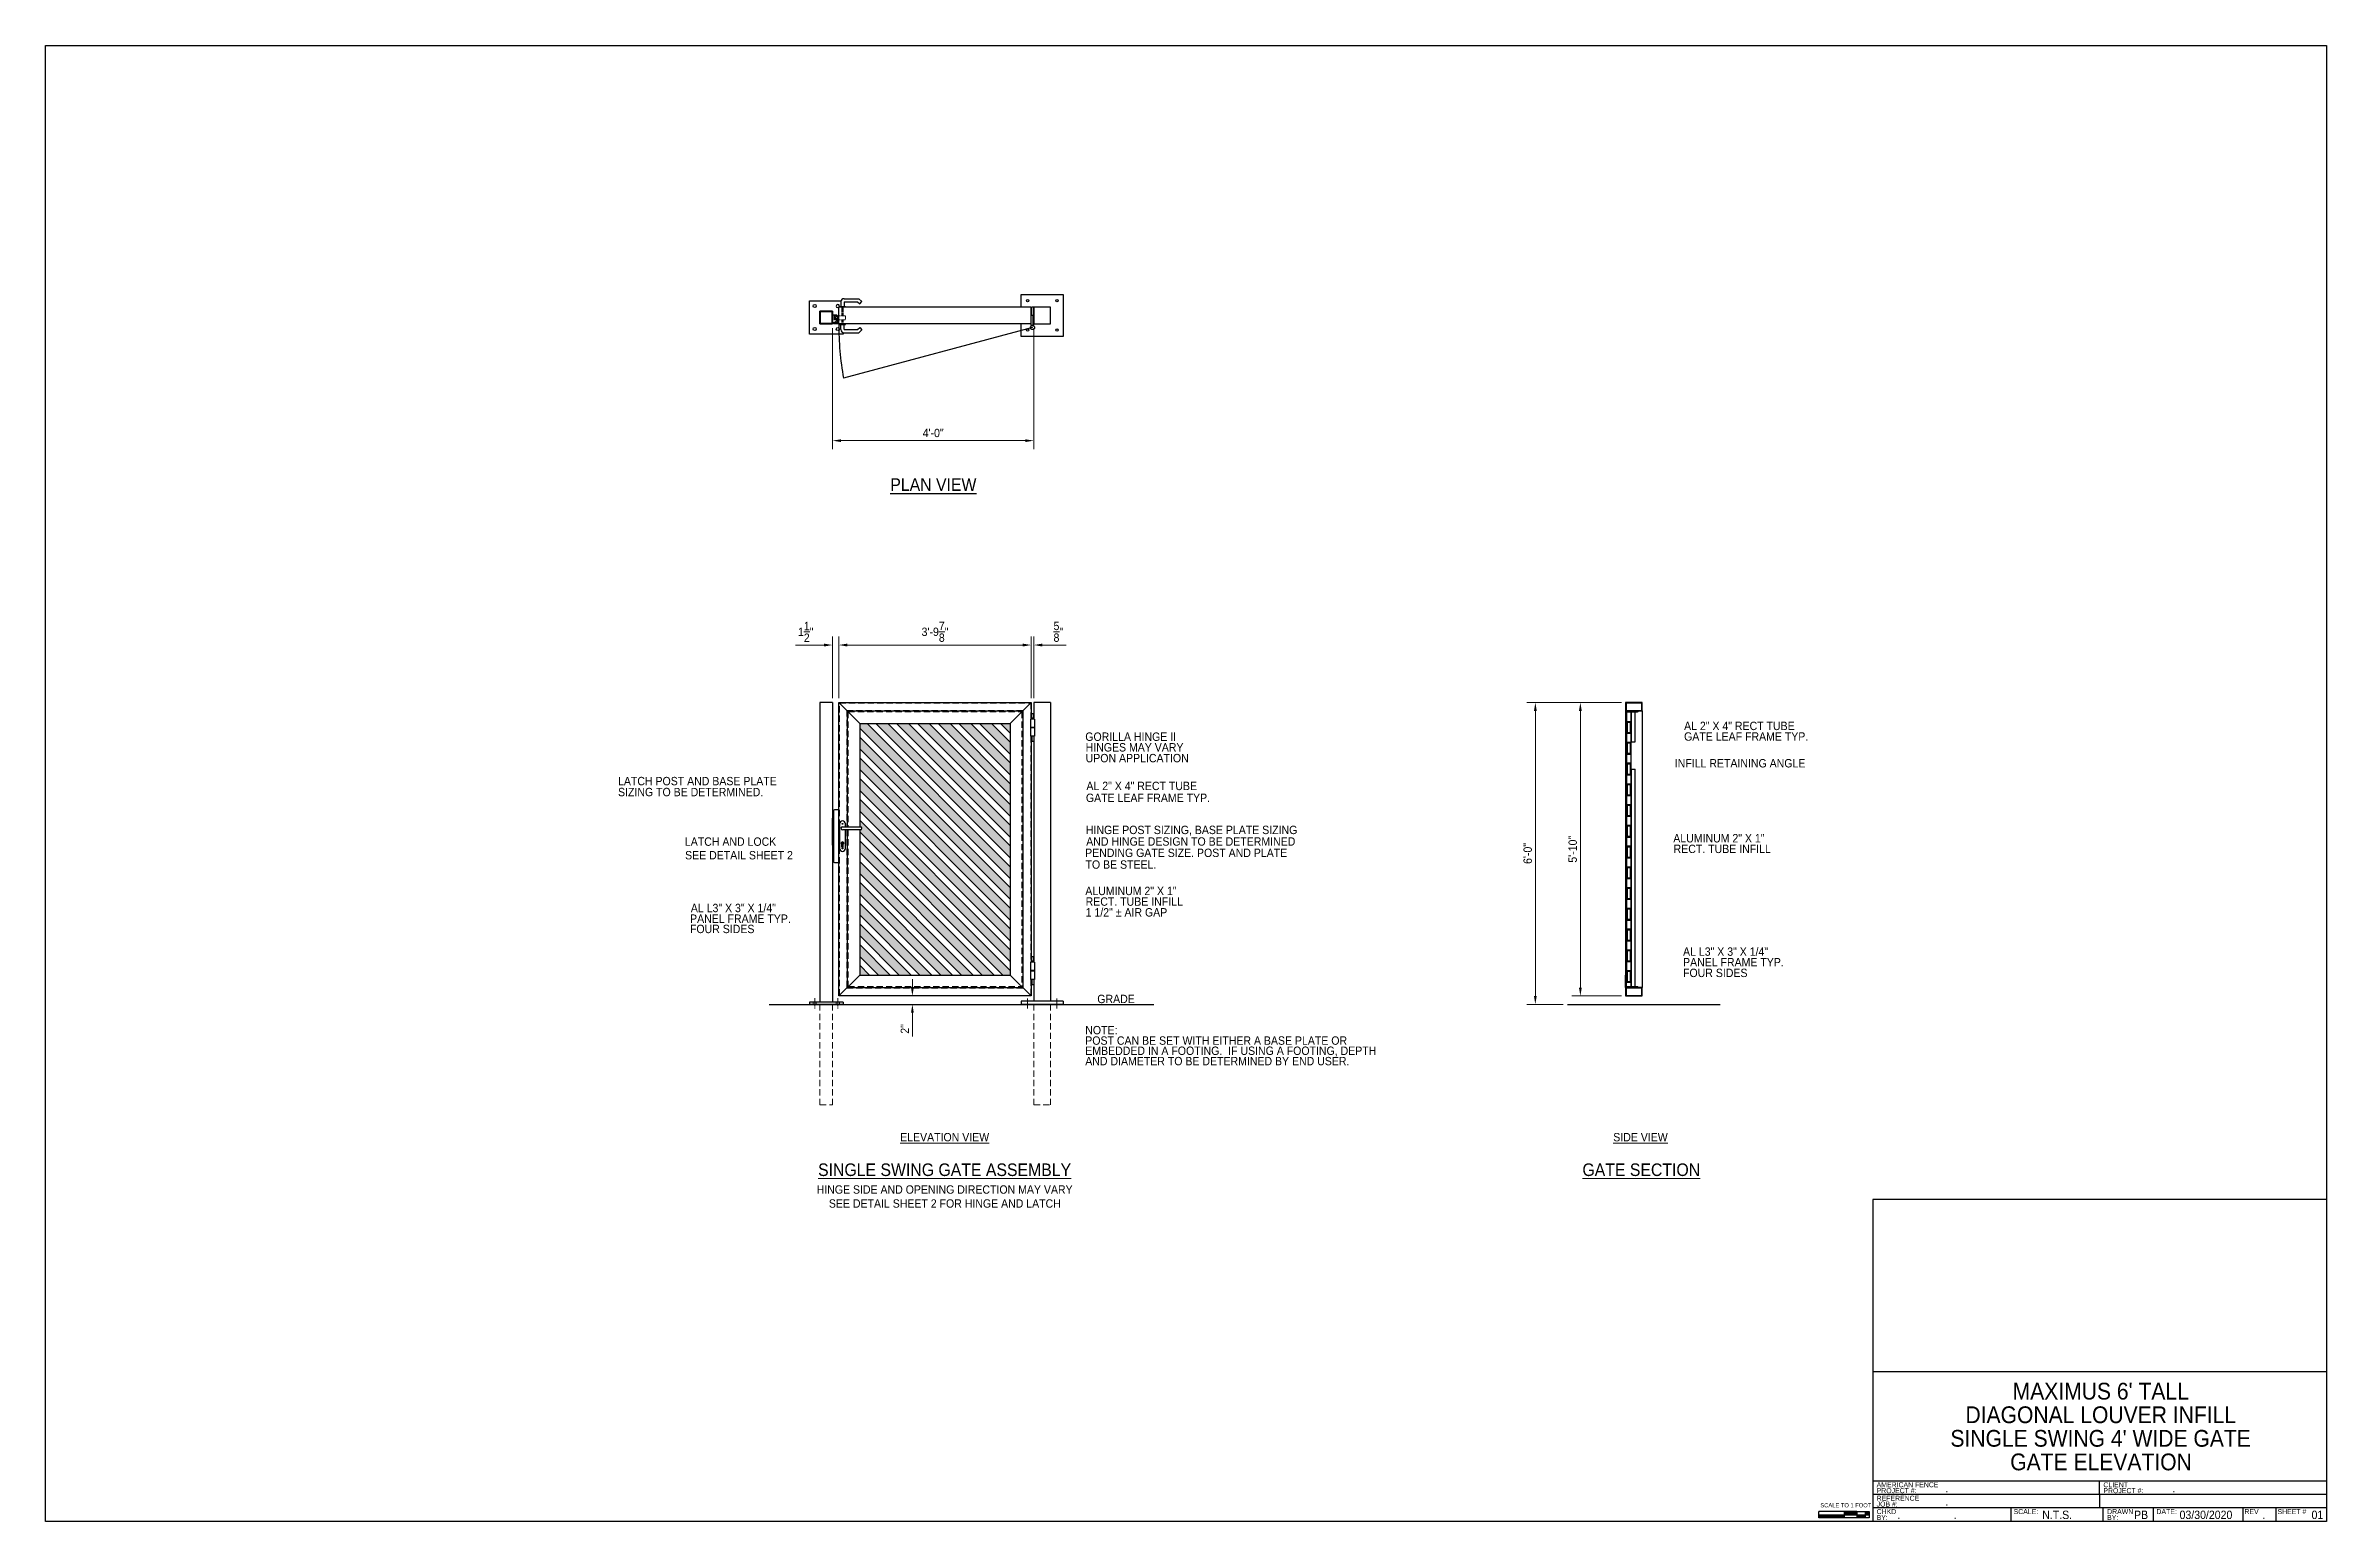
# Model space of a CAD drawing. Extents: x 49665 to 50209, y -11623 to -11271.
import ezdxf
from ezdxf.enums import TextEntityAlignment as Align

# ---------------------------------------------------------------- set-up
doc = ezdxf.new("R2010")
doc.units = 0
doc.header["$MEASUREMENT"] = 0
doc.header["$PDSIZE"] = 5
doc.linetypes.add('CENTER2', pattern=[1.125, 0.75, -0.125, 0.125, -0.125])
doc.linetypes.add('HIDDEN2', pattern=[0.1875, 0.125, -0.0625])
for name, color, linetype, lineweight in [('00 WR CENTER', 1, 'CENTER2', 20), ('00 WR DIM', 3, 'Continuous', 18), ('00 WR HIDDEN', 6, 'HIDDEN2', 20), ('00 WR SHEET', 7, 'Continuous', 30)]:
    doc.layers.add(name, color=color, linetype=linetype, lineweight=lineweight)
for name, color, linetype in [('00 WR EXISTING 1', 8, 'Continuous'), ('00 WR OBJ 1', 7, 'Continuous'), ('00 WR OBJ 2', 4, 'Continuous'), ('00 WR SHEET 2', 7, 'Continuous'), ('00 WR TEXT', 3, 'Continuous')]:
    doc.layers.add(name, color=color, linetype=linetype)
doc.styles.add('00 WR TEXT', font='arial.ttf', dxfattribs={"width": 0.9})
doc.styles.add('ATTR', font='romans.shx', dxfattribs={"width": 0.8, "height": 1.075})
doc.dimstyles.new('00 WR STANDARD 008', dxfattribs={"dimscale": 8, "dimtxt": 0.125, "dimasz": 0.125, "dimexe": 0.125, "dimexo": 0.0625, "dimgap": 0.05, "dimtad": 1, "dimdec": 4, "dimzin": 3, "dimdsep": 46, "dimlunit": 4, "dimtxsty": '00 WR TEXT', "dimcen": 0, "dimclrd": 256, "dimclre": 256, "dimclrt": 256, "dimadec": 1, "dimazin": 0, "dimtfac": 1, "dimtdec": 4, "dimtofl": 0, "dimtmove": 0, "dimatfit": 3, "dimfxl": 0, "dimtolj": 1, "dimtzin": 0, "dimlwd": -1, "dimlwe": -1, "dimarcsym": 0})
doc.dimstyles.new('00 WR STANDARD 016', dxfattribs={"dimscale": 16, "dimtxt": 0.125, "dimasz": 0.125, "dimexe": 0.125, "dimexo": 0.0625, "dimgap": 0.05, "dimtad": 1, "dimdec": 4, "dimzin": 3, "dimdsep": 46, "dimlunit": 4, "dimtxsty": '00 WR TEXT', "dimcen": 0, "dimclrd": 256, "dimclre": 256, "dimclrt": 256, "dimadec": 1, "dimazin": 0, "dimtfac": 1, "dimtdec": 4, "dimtofl": 0, "dimtmove": 0, "dimatfit": 3, "dimfxl": 0, "dimtolj": 1, "dimtzin": 0, "dimlwd": -1, "dimlwe": -1, "dimarcsym": 0})

msp = doc.modelspace()

# ---------------------------------------------------------------- texts
at = {"style": 'ATTR', "width": 0.8, "flags": 9}
msp.add_attdef('ESTCODE', (49854.23457, -11337.77055), '', height=0.00108, dxfattribs=at)
at = {"layer": '00 WR DIM', "style": '00 WR TEXT', "width": 0.9}
msp.add_text('SEE DETAIL SHEET 2', height=2, dxfattribs=at).set_placement((49817.55765, -11465.50768))
at = {"layer": '00 WR DIM', "attachment_point": 1, "style": '00 WR TEXT'}
for s, width, gutter_width, insert, char_height in [('{\\W9.45238;\\L    \\W0.9;ELEVATION VIEW}', 79.7120348, 10, (49839.50441, -11530.75842), 2), ('{\\W9.55907;\\L    \\W0.9;SIDE VIEW}', 72.2156779, 10, (50009.26502, -11530.75979), 2), ('{\\W8.39316;\\L \\W0.9;SINGLE SWING GATE ASSEMBLY}', 79.7120348, 15, (49839.50441, -11538.03083), 3), ('{\\W9.58502;\\L  \\W0.9;GATE SECTION}', 72.2156779, 15, (50009.26502, -11538.03083), 3), ('{\\W6.07896;  }HINGE SIDE AND OPENING DIRECTION MAY VARY\\P{\\W7.9533;  }SEE DETAIL SHEET 2 FOR HINGE AND LATCH', 79.7120348, 10, (49839.50441, -11543.24827), 2), ("{\\W7.15883;   }MAXIMUS 6' TALL", 108.1764103, 20, (50100.8576, -11590.3451), 4), ('{\\W7.11492;  }DIAGONAL LOUVER INFILL', 108.1764103, 20, (50100.8576, -11595.9701), 4), ("{\\W5.96026;  }SINGLE SWING 4' WIDE GATE", 108.1764103, 20, (50100.8576, -11601.5951), 4), ('{\\W7.03572;   }GATE ELEVATION', 108.1764103, 20, (50100.8576, -11607.2201), 4)]:
    msp.add_mtext_dynamic_manual_height_columns(s, width=width, gutter_width=gutter_width, heights=[0], dxfattribs=dict(at, insert=insert, char_height=char_height))
at = {"layer": '00 WR TEXT', "style": '00 WR TEXT', "width": 0.9}
for s, height, p in [('%%UPLAN VIEW', 3, (49866.50746, -11377.6086)), ('GORILLA HINGE II', 2, (49913.01398, -11437.23972)), ('HINGES MAY VARY', 2, (49913.09609, -11439.77844)), ('UPON APPLICATION', 2, (49913.09609, -11442.35027)), ('INFILL RETAINING ANGLE', 2, (50053.61548, -11443.57277)), ('SIZING TO BE DETERMINED.', 2, (49801.56077, -11450.44678)), ('LATCH POST AND BASE PLATE', 2, (49801.56077, -11447.83247)), ('GATE LEAF FRAME TYP.', 2, (49913.1612, -11451.82111)), ('AL 2" X 4" RECT TUBE', 2, (49913.28688, -11448.97949)), ('LATCH AND LOCK', 2, (49817.51475, -11462.26893)), ('AND HINGE DESIGN TO BE DETERMINED', 2, (49913.23764, -11462.23402)), ('HINGE POST SIZING, BASE PLATE SIZING ', 2, (49913.15553, -11459.47557)), ('ALUMINUM 2" X 1"', 2, (50053.25609, -11461.46025)), ('RECT. TUBE INFILL', 2, (50053.3382, -11463.99897)), ('TO BE STEEL.', 2, (49913.06333, -11467.73559)), ('PENDING GATE SIZE. POST AND PLATE', 2, (49912.97605, -11464.9385)), ('ALUMINUM 2" X 1"', 2, (49913.01398, -11474.02525)), ('AL L3" X 3" X 1/4"', 2, (49818.93015, -11478.09695)), ('1 1/2" %%P AIR GAP', 2, (49913.09609, -11479.13579)), ('RECT. TUBE INFILL', 2, (49913.09609, -11476.56397)), ('FOUR SIDES', 2, (49818.72758, -11483.09374)), ('PANEL FRAME TYP.', 2, (49818.74709, -11480.64889)), ('GRADE', 2, (49915.87739, -11499.79042)), ('NOTE:', 2, (49913.00609, -11507.23187)), ('POST CAN BE SET WITH EITHER A BASE PLATE OR', 2, (49913.00609, -11509.72204)), ('EMBEDDED IN A FOOTING.  IF USING A FOOTING, DEPTH ', 2, (49913.00609, -11512.15194)), ('AND DIAMETER TO BE DETERMINED BY END USER.', 2, (49913.00609, -11514.62077)), ('.', 2, (50118.18871, -11616.445)), ('.', 2, (50118.18871, -11619.645)), ('.', 2, (50172.27692, -11616.445)), ('.', 2, (50106.70984, -11622.845)), ('.', 2, (50120.13689, -11622.845)), ('N.T.S.', 2, (50141.26378, -11622.845)), ('PB', 2, (50163.1639, -11622.845)), ('03/30/2020', 2, (50174.01547, -11622.845)), ('.', 2, (50193.74837, -11622.845)), ('01', 2, (50205.49402, -11622.845))]:
    msp.add_text(s, height=height, dxfattribs=at).set_placement(p)
at = {"layer": '00 WR TEXT', "ltscale": 12, "style": '00 WR TEXT', "width": 0.9}
for s, p in [('AL 2" X 4" RECT TUBE', (50055.83671, -11434.66569)), ('GATE LEAF FRAME TYP.', (50055.83671, -11437.197)), ('AL L3" X 3" X 1/4"', (50055.58627, -11488.49723)), ('PANEL FRAME TYP.', (50055.58627, -11491.02855)), ('FOUR SIDES', (50055.58627, -11493.57546))]:
    msp.add_text(s, height=2, dxfattribs=at).set_placement(p)
at = {"layer": '00 WR TEXT', "style": '00 WR TEXT', "width": 0.9}
for s, height, p in [('AMERICAN FENCE', 1.2, (50101.76157, -11614.06732)), ('CLIENT', 1.2, (50155.84977, -11614.06732)), ('SCALE TO 1 FOOT', 1, (50088.34244, -11619.05591)), ('JOB #:', 1.2, (50101.76157, -11618.6741)), ('PROJECT #:', 1.2, (50101.76157, -11615.4741)), ('REFERENCE', 1.2, (50101.76157, -11617.26732)), ('PROJECT #:', 1.2, (50155.84977, -11615.4741)), ('CHKD', 1.2, (50101.76157, -11620.46732)), ('BY:', 1.2, (50101.76157, -11621.8741)), ('SCALE:', 1.2, (50134.43492, -11620.46732)), ('DRAWN', 1.2, (50156.74597, -11620.46732)), ('BY:', 1.2, (50156.74597, -11621.8741)), ('DATE:', 1.2, (50168.50342, -11620.46732)), ('REV', 1.2, (50189.49898, -11620.46732)), ('SHEET #', 1.2, (50197.37059, -11620.46732))]:
    msp.add_text(s, height=height, dxfattribs=at).set_placement(p, align=Align.TOP_LEFT)

# ---------------------------------------------------------------- blocks, each defined once
blk = doc.blocks.new('*D2')
at = {"layer": '00 WR DIM', "linetype": 'Continuous'}
for p, q in [((49871.77, -11496.09), (49871.77, -11494.09)), ((49876.17, -11498.09), (49869.77, -11498.09)), ((49877.23, -11500.09), (49869.77, -11500.09)), ((49871.77, -11502.09), (49871.77, -11507.79))]:
    blk.add_line(p, q, dxfattribs=at)
at = {"layer": '00 WR DIM'}
for points in [[(49871.44, -11496.09), (49872.11, -11496.09), (49871.77, -11498.09)], [(49871.44, -11502.09), (49872.11, -11502.09), (49871.77, -11500.09)]]:
    blk.add_solid(points, dxfattribs=at)
at = {"layer": 'Defpoints', "color": 0}
for p in [(49871.77, -11500.09), (49877.17, -11498.09), (49878.23, -11500.09)]:
    blk.add_point(p, dxfattribs=at)
at = {"layer": '00 WR DIM', "insert": (49869.97, -11505.94), "char_height": 2, "attachment_point": 5, "rotation": 90, "style": '00 WR TEXT'}
blk.add_mtext('\\A1;2"', dxfattribs=at)
blk = doc.blocks.new('*D3')
at = {"layer": '00 WR DIM', "linetype": 'Continuous'}
for p, q in [((49852.73, -11427.09), (49852.73, -11412.38)), ((49854.23, -11427.09), (49854.23, -11412.38)), ((49850.73, -11414.38), (49843.92, -11414.38)), ((49856.23, -11414.38), (49858.23, -11414.38))]:
    blk.add_line(p, q, dxfattribs=at)
at = {"layer": '00 WR DIM'}
for points in [[(49850.73, -11414.05), (49850.73, -11414.72), (49852.73, -11414.38)], [(49856.23, -11414.05), (49856.23, -11414.72), (49854.23, -11414.38)]]:
    blk.add_solid(points, dxfattribs=at)
at = {"layer": 'Defpoints', "color": 0}
for p in [(49852.73, -11414.38), (49852.73, -11428.09), (49854.23, -11428.09)]:
    blk.add_point(p, dxfattribs=at)
at = {"layer": '00 WR DIM', "insert": (49846.33, -11411.24), "char_height": 2, "attachment_point": 5, "style": '00 WR TEXT'}
blk.add_mtext('\\A1;1{\\H1x;\\S1/2;}"', dxfattribs=at)
blk = doc.blocks.new('*D1')
at = {"layer": '00 WR DIM', "linetype": 'Continuous'}
for p, q in [((49854.23, -11427.09), (49854.23, -11412.38)), ((49900.11, -11427.09), (49900.11, -11412.38)), ((49856.23, -11414.38), (49898.11, -11414.38))]:
    blk.add_line(p, q, dxfattribs=at)
at = {"layer": '00 WR DIM'}
for points in [[(49856.23, -11414.05), (49856.23, -11414.72), (49854.23, -11414.38)], [(49898.11, -11414.05), (49898.11, -11414.72), (49900.11, -11414.38)]]:
    blk.add_solid(points, dxfattribs=at)
at = {"layer": 'Defpoints', "color": 0}
for p in [(49900.11, -11414.38), (49854.23, -11428.09), (49900.11, -11428.09)]:
    blk.add_point(p, dxfattribs=at)
at = {"layer": '00 WR DIM', "insert": (49877.17, -11411.22), "char_height": 2, "attachment_point": 5, "style": '00 WR TEXT'}
blk.add_mtext('\\A1;3\'-9{\\H1x;\\S7/8;}"', dxfattribs=at)
blk = doc.blocks.new('*D4')
at = {"layer": '00 WR DIM', "linetype": 'Continuous'}
for p, q in [((49900.11, -11427.09), (49900.11, -11412.38)), ((49900.73, -11427.09), (49900.73, -11412.38)), ((49898.11, -11414.38), (49896.11, -11414.38)), ((49902.73, -11414.38), (49908.42, -11414.38))]:
    blk.add_line(p, q, dxfattribs=at)
at = {"layer": '00 WR DIM'}
for points in [[(49898.11, -11414.05), (49898.11, -11414.72), (49900.11, -11414.38)], [(49902.73, -11414.05), (49902.73, -11414.72), (49900.73, -11414.38)]]:
    blk.add_solid(points, dxfattribs=at)
at = {"layer": 'Defpoints', "color": 0}
for p in [(49900.73, -11414.38), (49900.11, -11428.09), (49900.73, -11428.09)]:
    blk.add_point(p, dxfattribs=at)
at = {"layer": '00 WR DIM', "insert": (49906.58, -11411.22), "char_height": 2, "attachment_point": 5, "style": '00 WR TEXT'}
blk.add_mtext('\\A1;{\\H1x;\\S5/8;}"', dxfattribs=at)
blk = doc.blocks.new('*D5')
at = {"layer": '00 WR DIM', "linetype": 'Continuous'}
for p, q in [((50040.87, -11428.09), (50018.36, -11428.09)), ((50020.36, -11430.09), (50020.36, -11498.09)), ((50027, -11500.09), (50018.36, -11500.09))]:
    blk.add_line(p, q, dxfattribs=at)
at = {"layer": '00 WR DIM'}
for points in [[(50020.03, -11430.09), (50020.69, -11430.09), (50020.36, -11428.09)], [(50020.03, -11498.09), (50020.69, -11498.09), (50020.36, -11500.09)]]:
    blk.add_solid(points, dxfattribs=at)
at = {"layer": 'Defpoints', "color": 0}
for p in [(50041.87, -11428.09), (50020.36, -11500.09), (50028, -11500.09)]:
    blk.add_point(p, dxfattribs=at)
at = {"layer": '00 WR DIM', "insert": (50018.54, -11464.09), "char_height": 2, "attachment_point": 5, "rotation": 90, "style": '00 WR TEXT'}
blk.add_mtext('\\A1;6\'-0"', dxfattribs=at)
blk = doc.blocks.new('3x3xD25 Angle EV')
for p, q in [((0, 0), (0, 3)), ((0, 3), (0.125, 3)), ((0, 0), (3, 0)), ((0.25, 0.3125), (0.25, 2.875)), ((0.3125, 0.25), (2.875, 0.25)), ((3, 0), (3, 0.125))]:
    blk.add_line(p, q)
for centre, radius, start, end in [((0.125, 2.875), 0.125, 0, 90), ((0.3125, 0.3125), 0.0625, 180, 270), ((2.875, 0.125), 0.125, 0, 90)]:
    blk.add_arc(centre, radius, start, end)
at = {"style": 'ATTR', "width": 0.8, "flags": 9}
blk.add_attdef('ESTCODE', (0, 0), '', height=0.00161, dxfattribs=at)
blk = doc.blocks.new('*D6')
at = {"layer": '00 WR DIM', "linetype": 'Continuous'}
for p, q in [((49852.73, -11338.77), (49852.73, -11367.63)), ((49900.73, -11338.77), (49900.73, -11367.63)), ((49854.73, -11365.63), (49898.73, -11365.63))]:
    blk.add_line(p, q, dxfattribs=at)
at = {"layer": '00 WR DIM'}
for points in [[(49854.73, -11365.3), (49854.73, -11365.96), (49852.73, -11365.63)], [(49898.73, -11365.3), (49898.73, -11365.96), (49900.73, -11365.63)]]:
    blk.add_solid(points, dxfattribs=at)
at = {"layer": 'Defpoints', "color": 0}
for p in [(49852.73, -11337.77), (49900.73, -11337.77), (49900.73, -11365.63)]:
    blk.add_point(p, dxfattribs=at)
at = {"layer": '00 WR DIM', "insert": (49876.73, -11363.81), "char_height": 2, "attachment_point": 5, "style": '00 WR TEXT'}
blk.add_mtext('\\A1;4\'-0"', dxfattribs=at)
blk = doc.blocks.new('*D7')
at = {"layer": '00 WR DIM', "linetype": 'Continuous'}
for p, q in [((50040.87, -11428.09), (50029.1, -11428.09)), ((50031.1, -11496.09), (50031.1, -11430.09)), ((50040.87, -11498.09), (50029.1, -11498.09))]:
    blk.add_line(p, q, dxfattribs=at)
at = {"layer": '00 WR DIM'}
for points in [[(50030.76, -11430.09), (50031.43, -11430.09), (50031.1, -11428.09)], [(50030.76, -11496.09), (50031.43, -11496.09), (50031.1, -11498.09)]]:
    blk.add_solid(points, dxfattribs=at)
at = {"layer": 'Defpoints', "color": 0}
for p in [(50031.1, -11428.09), (50041.87, -11428.09), (50041.87, -11498.09)]:
    blk.add_point(p, dxfattribs=at)
at = {"layer": '00 WR DIM', "insert": (50029.28, -11463.09), "char_height": 2, "attachment_point": 5, "rotation": 90, "style": '00 WR TEXT'}
blk.add_mtext('\\A1;5\'-10"', dxfattribs=at)

# ---------------------------------------------------------------- dimensions: what is measured, and where the dimension line sits
at = {"layer": '00 WR DIM'}
for base, p1, p2, picture, middle in [((49900.73457, -11365.62954), (49852.73457, -11337.77055), (49900.73457, -11337.77055), '*D6', (49876.73457, -11363.8084)), ((49852.73457, -11414.38198), (49854.23457, -11428.08935), (49852.73457, -11428.08935), '*D3', (49846.32856, -11411.24047)), ((49900.10957, -11414.38198), (49854.23457, -11428.08935), (49900.10957, -11428.08935), '*D1', (49877.17207, -11411.22273)), ((49900.73457, -11414.38198), (49900.10957, -11428.08935), (49900.73457, -11428.08935), '*D4', (49906.57884, -11411.22409))]:
    dim = msp.add_linear_dim(base=base, p1=p1, p2=p2, dimstyle='00 WR STANDARD 016', dxfattribs=at)
    dim.commit()
    dim.dimension.update_dxf_attribs({"geometry": picture, "text_midpoint": middle})
dim = msp.add_linear_dim(base=(50020.36009, -11500.08935), p1=(50041.87459, -11428.08935), p2=(50028.00163, -11500.08935), angle=90, dimstyle='00 WR STANDARD 008', override={"dimscale": 16}, dxfattribs=at)
dim.commit()
dim.dimension.update_dxf_attribs({"geometry": '*D5', "text_midpoint": (50018.53894, -11464.08935)})
for base, p1, p2, picture, middle in [((50031.0968, -11428.08935), (50041.87459, -11498.08935), (50041.87459, -11428.08935), '*D7', (50029.27566, -11463.08935)), ((49871.77245, -11500.08935), (49877.17207, -11498.08935), (49878.23457, -11500.08935), '*D2', (49869.96835, -11505.93915))]:
    dim = msp.add_linear_dim(base=base, p1=p1, p2=p2, angle=90, dimstyle='00 WR STANDARD 016', dxfattribs=at)
    dim.commit()
    dim.dimension.update_dxf_attribs({"geometry": picture, "text_midpoint": middle})

# ---------------------------------------------------------------- hatches: boundary and pattern name
at = {"layer": '00 WR EXISTING 1'}
h = msp.add_hatch(color=256, dxfattribs=at)
h.dxf.hatch_style = 1
h.paths.add_polyline_path([(49859.23457, -11493.08935), (49861.55272, -11493.08935), (49859.23457, -11490.7712)], flags=16)
h.paths.add_polyline_path([(49863.67404, -11493.08935), (49866.50247, -11493.08935), (49859.23457, -11485.82145), (49859.23457, -11488.64988)], flags=16)
h.paths.add_polyline_path([(49868.62379, -11493.08935), (49871.45221, -11493.08935), (49859.23457, -11480.8717), (49859.23457, -11483.70013)], flags=17)
h.paths.add_polyline_path([(49873.57354, -11493.08935), (49876.40196, -11493.08935), (49859.23457, -11475.92196), (49859.23457, -11478.75038)])
h.paths.add_polyline_path([(49859.23457, -11470.97221), (49859.23457, -11473.80064), (49878.52328, -11493.08935), (49881.35171, -11493.08935)], flags=16)
h.paths.add_polyline_path([(49883.47303, -11493.08935), (49886.30146, -11493.08935), (49859.23457, -11466.02246), (49859.23457, -11468.85089)], flags=16)
h.paths.add_polyline_path([(49888.42278, -11493.08935), (49891.2512, -11493.08935), (49859.23457, -11461.07271), (49859.23457, -11463.90114)], flags=17)
h.paths.add_polyline_path([(49859.23457, -11456.12297), (49859.23457, -11457.71435), (49859.35957, -11457.71435, -1), (49859.35957, -11458.46435), (49859.23457, -11458.46435), (49859.23457, -11458.95139), (49893.37253, -11493.08935), (49895.10957, -11493.08935), (49895.10957, -11491.99797)])
h.paths.add_polyline_path([(49859.23457, -11451.17322), (49859.23457, -11454.00165), (49895.10957, -11489.87665), (49895.10957, -11487.04822)])
h.paths.add_polyline_path([(49895.10957, -11484.9269), (49895.10957, -11482.09847), (49859.23457, -11446.22347), (49859.23457, -11449.0519)])
h.paths.add_polyline_path([(49895.10957, -11479.97715), (49895.10957, -11477.14872), (49859.23457, -11441.27372), (49859.23457, -11444.10215)])
edge = h.paths.add_edge_path()
edge.add_spline(control_points=[(49892.50308, -11472.42092), (49893.37121, -11472.77876), (49894.23947, -11473.13472), (49895.10957, -11473.46485)], knot_values=[4.998464107, 4.998464107, 4.998464107, 4.998464107, 7.755043763, 7.755043763, 7.755043763, 7.755043763], degree=3, periodic=0)
edge.add_line((49895.10957, -11473.46485), (49895.10957, -11472.19898))
edge.add_line((49895.10957, -11472.19898), (49859.23457, -11436.32398))
edge.add_line((49859.23457, -11436.32398), (49859.23457, -11439.1524))
edge.add_line((49859.23457, -11439.1524), (49892.50308, -11472.42092))
edge = h.paths.add_edge_path()
edge.add_line((49895.10957, -11475.0274), (49895.10957, -11473.46485))
edge.add_spline(control_points=[(49895.10957, -11473.46485), (49894.23947, -11473.13472), (49893.37121, -11472.77876), (49892.50308, -11472.42092)], knot_values=[4.998464107, 4.998464107, 4.998464107, 4.998464107, 7.755043763, 7.755043763, 7.755043763, 7.755043763], degree=3, periodic=0)
edge.add_line((49892.50308, -11472.42092), (49895.10957, -11475.0274))
h.paths.add_polyline_path([(49895.10957, -11470.07766), (49895.10957, -11467.24923), (49860.94969, -11433.08935), (49859.23457, -11433.08935), (49859.23457, -11434.20266)])
h.paths.add_polyline_path([(49895.10957, -11465.12791), (49895.10957, -11462.29948), (49865.89944, -11433.08935), (49863.07101, -11433.08935)], flags=17)
h.paths.add_polyline_path([(49895.10957, -11460.17816), (49895.10957, -11457.34973), (49870.84918, -11433.08935), (49868.02076, -11433.08935)], flags=16)
h.paths.add_polyline_path([(49895.10957, -11455.22841), (49895.10957, -11452.39999), (49875.79893, -11433.08935), (49872.9705, -11433.08935)], flags=16)
h = msp.add_hatch(color=256, dxfattribs=at)
h.dxf.hatch_style = 1
h.paths.add_polyline_path([(49895.10957, -11450.27867), (49895.10957, -11447.45024), (49880.74868, -11433.08935), (49877.92025, -11433.08935)])
h.paths.add_polyline_path([(49895.10957, -11445.32892), (49895.10957, -11442.50049), (49885.69843, -11433.08935), (49882.87, -11433.08935)], flags=17)
h.paths.add_polyline_path([(49895.10957, -11440.37917), (49895.10957, -11437.55074), (49890.64817, -11433.08935), (49887.81975, -11433.08935)], flags=16)
h.paths.add_polyline_path([(49895.10957, -11435.42942), (49895.10957, -11433.08935), (49892.76949, -11433.08935)], flags=16)

# ---------------------------------------------------------------- linework, layer by layer
for p, q in [((49853.98457, -11337.45805), (49853.98457, -11335.89555)), ((49854.23457, -11335.77055), (49854.10957, -11335.77055)), ((49854.23457, -11337.77055), (49854.23457, -11333.77055)), ((49853.92207, -11337.52055), (49852.92207, -11337.52055)), ((49854.23457, -11337.77055), (49852.92207, -11337.77055)), ((50041.87459, -11433.08935), (50041.87459, -11493.08935)), ((50042.12459, -11432.96435), (50042.12459, -11493.21435))]:
    msp.add_line(p, q)
at = {"ltscale": 12}
for p, q in [((49900.10957, -11333.77055), (49854.23457, -11333.77055)), ((49854.23457, -11337.77055), (49854.23457, -11335.77055)), ((49900.10957, -11337.77055), (49854.23457, -11337.77055)), ((49854.23457, -11498.08935), (49854.23457, -11428.08935)), ((49854.23457, -11428.08935), (49900.10957, -11428.08935)), ((49859.23457, -11433.08935), (49854.23457, -11428.08935)), ((49895.10957, -11433.08935), (49900.10957, -11428.08935)), ((49900.10957, -11428.08935), (49900.10957, -11432.02685)), ((49900.73457, -11428.08935), (49900.73457, -11432.02685)), ((49904.73457, -11428.08935), (49900.73457, -11428.08935)), ((49904.73457, -11428.08935), (49904.73457, -11499.33935)), ((49856.23457, -11430.08935), (49856.23457, -11457.71435)), ((49856.23457, -11430.08935), (49898.10957, -11430.08935)), ((49859.23457, -11433.08935), (49859.23457, -11457.71435)), ((49859.23457, -11433.08935), (49895.10957, -11433.08935)), ((49895.10957, -11433.08935), (49895.10957, -11493.08935)), ((49898.10957, -11430.08935), (49898.10957, -11496.08935)), ((49900.10957, -11436.15185), (49900.10957, -11490.02685)), ((49900.73457, -11436.15185), (49900.73457, -11490.02685)), ((49856.23457, -11458.46435), (49856.23457, -11496.08935)), ((49859.23457, -11458.46435), (49859.23457, -11493.08935)), ((49859.23457, -11493.08935), (49854.23457, -11498.08935)), ((49859.23457, -11493.08935), (49895.10957, -11493.08935)), ((49900.10957, -11498.08935), (49895.10957, -11493.08935)), ((49900.10957, -11494.15185), (49900.10957, -11498.08935)), ((49900.73457, -11494.15185), (49900.73457, -11499.33935)), ((49900.10957, -11498.08935), (49854.23457, -11498.08935)), ((49856.23457, -11496.08935), (49898.10957, -11496.08935))]:
    msp.add_line(p, q, dxfattribs=at)
for centre, radius, start, end in [((49854.10957, -11335.89555), 0.125, 90, 180), ((49853.92207, -11337.45805), 0.0625, 270, 0)]:
    msp.add_arc(centre, radius, start, end)
at = {"layer": '00 WR CENTER'}
for p, q in [((49848.48457, -11498.58935), (49848.48457, -11501.08935)), ((49853.98457, -11498.58935), (49853.98457, -11501.08935))]:
    msp.add_line(p, q, dxfattribs=at)
at = {"layer": '00 WR CENTER', "ltscale": 12}
for p, q in [((49899.23457, -11498.71435), (49899.23457, -11501.08935)), ((49906.23457, -11498.71435), (49906.23457, -11501.08935))]:
    msp.add_line(p, q, dxfattribs=at)
at = {"layer": '00 WR EXISTING 1'}
for p, q in [((49900.42207, -11338.64555), (49855.36093, -11350.71964)), ((49837.61618, -11500.08935), (49929.395, -11500.08935)), ((50028.00163, -11500.08935), (50064.47171, -11500.08935))]:
    msp.add_line(p, q, dxfattribs=at)
msp.add_arc((49919.17207, -11338.64555), 64.94339, 179.228015, 190.7146121, dxfattribs=at)
at = {"layer": '00 WR HIDDEN'}
for p, q in [((49853.98457, -11336.08305), (49854.10957, -11336.08305)), ((49853.98457, -11336.58305), (49854.10957, -11336.58305)), ((49854.10957, -11335.83305), (49854.10957, -11336.83305)), ((49854.23457, -11335.83305), (49854.10957, -11335.83305)), ((49854.10957, -11336.83305), (49854.23457, -11336.83305)), ((49854.23457, -11335.83305), (49855.8293, -11335.83305)), ((49854.23457, -11336.83305), (49855.8293, -11336.83305)), ((49854.95332, -11335.83305), (49854.95332, -11333.77055)), ((49854.95332, -11337.77055), (49854.95332, -11336.83305)), ((49855.10957, -11335.83305), (49855.10957, -11333.77055)), ((49855.10957, -11337.77055), (49855.10957, -11336.83305)), ((49855.26582, -11335.83305), (49855.26582, -11333.77055)), ((49855.26582, -11337.77055), (49855.26582, -11336.83305)), ((49855.8293, -11336.83305), (49855.8293, -11335.83305)), ((49848.85957, -11499.58935), (49848.85957, -11500.08935)), ((49853.60957, -11499.58935), (49853.60957, -11500.08935))]:
    msp.add_line(p, q, dxfattribs=at)
at = {"layer": '00 WR HIDDEN', "ltscale": 12}
for p, q in [((49854.35957, -11497.96435), (49854.35957, -11428.21435)), ((49854.35957, -11428.21435), (49899.98457, -11428.21435)), ((49899.98457, -11428.21435), (49899.98457, -11432.02685)), ((49856.10957, -11429.96435), (49856.10957, -11457.71435)), ((49856.10957, -11429.96435), (49898.23457, -11429.96435)), ((49856.48457, -11430.33935), (49856.48457, -11457.71435)), ((49856.48457, -11430.33935), (49897.85957, -11430.33935)), ((49897.85957, -11430.33935), (49897.85957, -11495.83935)), ((49898.23457, -11429.96435), (49898.23457, -11496.21435)), ((49899.98457, -11436.15185), (49899.98457, -11490.02685)), ((49856.10957, -11458.46435), (49856.10957, -11496.21435)), ((49856.48457, -11458.46435), (49856.48457, -11495.83935)), ((49899.98457, -11494.15185), (49899.98457, -11497.96435)), ((49849.73457, -11500.08935), (49849.73457, -11524.08935)), ((49852.73457, -11524.08935), (49852.73457, -11500.08935)), ((49899.98457, -11497.96435), (49854.35957, -11497.96435)), ((49856.10957, -11496.21435), (49898.23457, -11496.21435)), ((49856.48457, -11495.83935), (49897.85957, -11495.83935)), ((49900.73457, -11500.08935), (49900.73457, -11524.08935)), ((49904.73457, -11524.08935), (49904.73457, -11500.08935)), ((49849.73457, -11524.08935), (49852.73457, -11524.08935)), ((49900.73457, -11524.08935), (49904.73457, -11524.08935))]:
    msp.add_line(p, q, dxfattribs=at)
at = {"layer": '00 WR HIDDEN'}
for points in [[(49848.10957, -11499.58935), (49848.10957, -11500.08935)], [(49854.35957, -11499.58935), (49854.35957, -11500.08935)]]:
    msp.add_lwpolyline(points, dxfattribs=at)
at = {"layer": '00 WR OBJ 1'}
for p, q in [((49847.23457, -11340.27055), (49847.23457, -11332.27055)), ((49847.23457, -11332.27055), (49854.77746, -11332.27055)), ((49852.73457, -11334.77055), (49849.73457, -11334.77055)), ((49849.73457, -11337.77055), (49849.73457, -11334.77055)), ((49849.79707, -11334.83305), (49852.67207, -11334.83305)), ((49849.79707, -11334.83305), (49849.79707, -11337.70805)), ((49852.67207, -11337.70805), (49852.67207, -11334.83305)), ((49852.73457, -11334.77055), (49852.73457, -11337.77055)), ((49900.10957, -11338.14555), (49900.10957, -11333.77055)), ((49900.60957, -11335.77055), (49900.10957, -11335.77055)), ((49900.73457, -11333.77055), (49900.23457, -11333.77055)), ((49900.23457, -11335.77055), (49900.23457, -11333.77055)), ((49900.60957, -11338.14555), (49900.60957, -11335.77055)), ((49900.73457, -11338.14555), (49900.73457, -11333.77055)), ((49855.23457, -11340.27055), (49847.23457, -11340.27055)), ((49849.73457, -11337.77055), (49852.73457, -11337.77055)), ((49852.67207, -11337.70805), (49849.79707, -11337.70805)), ((49852.92207, -11337.52055), (49852.92207, -11337.77055)), ((49855.23457, -11339.85265), (49855.23457, -11340.27055)), ((49900.73457, -11338.14555), (49900.10957, -11338.14555)), ((49849.73457, -11428.08935), (49849.73457, -11499.58935)), ((49852.73457, -11428.08935), (49849.73457, -11428.08935)), ((49852.73457, -11428.08935), (49852.73457, -11499.58935)), ((50041.87459, -11428.08935), (50041.87459, -11430.08935)), ((50045.87459, -11428.08935), (50041.87459, -11428.08935)), ((50041.99959, -11428.21435), (50041.99959, -11429.96435)), ((50045.74959, -11428.21435), (50041.99959, -11428.21435)), ((50045.74959, -11429.96435), (50045.74959, -11428.21435)), ((50045.87459, -11430.08935), (50045.87459, -11428.08935)), ((49895.10957, -11470.07766), (49859.23457, -11434.20266)), ((49895.10957, -11467.24923), (49860.94969, -11433.08935)), ((49895.10957, -11465.12791), (49863.07101, -11433.08935)), ((49895.10957, -11462.29948), (49865.89944, -11433.08935)), ((49895.10957, -11460.17816), (49868.02076, -11433.08935)), ((49895.10957, -11457.34973), (49870.84918, -11433.08935)), ((49895.10957, -11455.22841), (49872.9705, -11433.08935)), ((49895.10957, -11452.39999), (49875.79893, -11433.08935)), ((49895.10957, -11450.27867), (49877.92025, -11433.08935)), ((49895.10957, -11447.45024), (49880.74868, -11433.08935)), ((49895.10957, -11445.32892), (49882.87, -11433.08935)), ((49895.10957, -11442.50049), (49885.69843, -11433.08935)), ((49895.10957, -11440.37917), (49887.81975, -11433.08935)), ((49895.10957, -11437.55074), (49890.64817, -11433.08935)), ((49895.10957, -11435.42942), (49892.76949, -11433.08935)), ((49900.92207, -11432.02685), (49899.92207, -11432.02685)), ((49899.92207, -11432.02685), (49899.92207, -11436.15185)), ((49900.92207, -11434.02685), (49899.92207, -11434.02685)), ((49900.92207, -11434.15185), (49899.92207, -11434.15185)), ((49900.10957, -11430.77685), (49900.10957, -11432.02685)), ((49900.60957, -11430.77685), (49900.10957, -11430.77685)), ((49900.52732, -11431.9994), (49900.31682, -11431.9994)), ((49900.31682, -11432.02685), (49900.31682, -11431.9994)), ((49900.39259, -11431.78682), (49900.45154, -11431.78682)), ((49900.39461, -11432.02685), (49900.39461, -11431.9994)), ((49900.44952, -11432.02685), (49900.44952, -11431.9994)), ((49900.52732, -11432.02685), (49900.52732, -11431.9994)), ((49900.60957, -11430.77685), (49900.60957, -11432.02685)), ((49900.92207, -11432.02685), (49900.92207, -11436.15185)), ((50041.87459, -11430.08935), (50045.87459, -11430.08935)), ((50041.99959, -11429.96435), (50045.74959, -11429.96435)), ((50045.87459, -11430.08935), (50045.87459, -11496.08935)), ((49895.10957, -11472.19898), (49859.23457, -11436.32398)), ((49895.10957, -11475.0274), (49859.23457, -11439.1524)), ((49900.92207, -11436.15185), (49899.92207, -11436.15185)), ((49900.23457, -11436.15185), (49900.23457, -11437.40185)), ((49900.73457, -11437.40185), (49900.23457, -11437.40185)), ((49900.73457, -11436.15185), (49900.73457, -11437.40185)), ((49895.10957, -11477.14872), (49859.23457, -11441.27372)), ((49895.10957, -11479.97715), (49859.23457, -11444.10215)), ((49895.10957, -11482.09847), (49859.23457, -11446.22347)), ((49895.10957, -11484.9269), (49859.23457, -11449.0519)), ((49895.10957, -11487.04822), (49859.23457, -11451.17322)), ((49895.10957, -11489.87665), (49859.23457, -11454.00165)), ((49895.10957, -11491.99797), (49859.23457, -11456.12297)), ((49893.37253, -11493.08935), (49859.23457, -11458.95139)), ((49891.2512, -11493.08935), (49859.23457, -11461.07271)), ((49888.42278, -11493.08935), (49859.23457, -11463.90114)), ((49886.30146, -11493.08935), (49859.23457, -11466.02246)), ((49883.47303, -11493.08935), (49859.23457, -11468.85089)), ((49881.35171, -11493.08935), (49859.23457, -11470.97221)), ((49878.52328, -11493.08935), (49859.23457, -11473.80064)), ((49876.40196, -11493.08935), (49859.23457, -11475.92196)), ((49873.57354, -11493.08935), (49859.23457, -11478.75038)), ((49871.45221, -11493.08935), (49859.23457, -11480.8717)), ((49868.62379, -11493.08935), (49859.23457, -11483.70013)), ((49866.50247, -11493.08935), (49859.23457, -11485.82145)), ((49863.67404, -11493.08935), (49859.23457, -11488.64988)), ((49900.10957, -11488.77685), (49900.10957, -11490.02685)), ((49900.60957, -11488.77685), (49900.10957, -11488.77685)), ((49900.60957, -11488.77685), (49900.60957, -11490.02685)), ((49861.55272, -11493.08935), (49859.23457, -11490.7712)), ((49900.92207, -11490.02685), (49899.92207, -11490.02685)), ((49899.92207, -11490.02685), (49899.92207, -11494.15185)), ((49900.92207, -11492.02685), (49899.92207, -11492.02685)), ((49900.92207, -11492.15185), (49899.92207, -11492.15185)), ((49900.92207, -11494.15185), (49899.92207, -11494.15185)), ((49900.23457, -11494.15185), (49900.23457, -11495.40185)), ((49900.52732, -11489.9994), (49900.31682, -11489.9994)), ((49900.31682, -11490.02685), (49900.31682, -11489.9994)), ((49900.39259, -11489.78682), (49900.45154, -11489.78682)), ((49900.39461, -11490.02685), (49900.39461, -11489.9994)), ((49900.44952, -11490.02685), (49900.44952, -11489.9994)), ((49900.52732, -11490.02685), (49900.52732, -11489.9994)), ((49900.73457, -11494.15185), (49900.73457, -11495.40185)), ((49900.92207, -11490.02685), (49900.92207, -11494.15185)), ((49847.23457, -11499.58935), (49847.23457, -11500.08935)), ((49855.23457, -11499.58935), (49847.23457, -11499.58935)), ((49855.23457, -11500.08935), (49847.23457, -11500.08935)), ((49855.23457, -11499.58935), (49855.23457, -11500.08935)), ((49900.73457, -11495.40185), (49900.23457, -11495.40185)), ((50041.87459, -11496.08935), (50041.87459, -11498.08935)), ((50045.87459, -11496.08935), (50041.87459, -11496.08935)), ((50041.87459, -11498.08935), (50045.87459, -11498.08935)), ((50041.99959, -11496.21435), (50041.99959, -11497.96435)), ((50045.74959, -11496.21435), (50041.99959, -11496.21435)), ((50041.99959, -11497.96435), (50045.74959, -11497.96435)), ((50045.74959, -11497.96435), (50045.74959, -11496.21435)), ((50045.87459, -11498.08935), (50045.87459, -11496.08935)), ((50209.03401, -11587.75928), (50100.89606, -11587.75928))]:
    msp.add_line(p, q, dxfattribs=at)
for centre, radius in [((49848.48457, -11333.52055), 0.375), ((49848.48457, -11339.02055), 0.375), ((49853.98457, -11339.02055), 0.375), ((49900.42207, -11338.64555), 0.5)]:
    msp.add_circle(centre, radius, dxfattribs=at)
for centre, radius, start, end in [((49853.98457, -11333.52055), 0.375, 318.1896851, 311.8103149), ((49900.29966, -11431.92536), 0.07601, 283.0414133, 38.5989288), ((49900.41771, -11431.84779), 0.06594, 112.3945031, 207.2091773), ((49900.42642, -11431.84779), 0.06594, 332.7908227, 67.6054969), ((49900.54447, -11431.92536), 0.07601, 141.4010712, 256.9585867), ((49900.29966, -11489.92536), 0.07601, 283.0414133, 38.5989288), ((49900.41771, -11489.84779), 0.06594, 112.3945031, 207.2091773), ((49900.42642, -11489.84779), 0.06594, 332.7908227, 67.6054969), ((49900.54447, -11489.92536), 0.07601, 141.4010712, 256.9585867)]:
    msp.add_arc(centre, radius, start, end, dxfattribs=at)
at = {"layer": '00 WR OBJ 2', "ltscale": 12}
for p, q in [((49897.73457, -11333.77055), (49897.73457, -11330.77055)), ((49897.73457, -11330.77055), (49907.73457, -11330.77055)), ((49907.73457, -11330.77055), (49907.73457, -11340.77055)), ((49904.73457, -11333.77055), (49900.73457, -11333.77055)), ((49900.73457, -11333.77055), (49900.73457, -11337.77055)), ((49904.73457, -11337.77055), (49904.73457, -11333.77055)), ((49897.73457, -11340.77055), (49897.73457, -11337.77055)), ((49907.73457, -11340.77055), (49897.73457, -11340.77055)), ((49900.73457, -11337.77055), (49904.73457, -11337.77055)), ((49897.73457, -11499.33935), (49897.73457, -11500.08935)), ((49907.73457, -11499.33935), (49897.73457, -11499.33935)), ((49907.73457, -11500.08935), (49897.73457, -11500.08935)), ((49907.73457, -11499.33935), (49907.73457, -11500.08935))]:
    msp.add_line(p, q, dxfattribs=at)
at = {"layer": '00 WR OBJ 2'}
for p, q in [((49853.73457, -11335.70805), (49852.73457, -11335.70805)), ((49852.73457, -11335.70805), (49852.73457, -11337.45805)), ((49853.23457, -11336.83305), (49853.23457, -11335.83305)), ((49853.23457, -11335.83305), (49853.73457, -11335.83305)), ((49853.73457, -11336.83305), (49853.23457, -11336.83305)), ((49853.23457, -11337.45805), (49853.73457, -11336.95805)), ((49853.35957, -11336.33305), (49853.60957, -11336.08305)), ((49853.35957, -11336.33305), (49853.35957, -11336.58305)), ((49853.98457, -11336.58305), (49853.35957, -11336.58305)), ((49853.98457, -11336.08305), (49853.60957, -11336.08305)), ((49853.73457, -11335.83305), (49853.73457, -11335.70805)), ((49853.73457, -11336.95805), (49853.73457, -11336.83305)), ((49854.23457, -11336.83305), (49854.23457, -11335.83305)), ((49854.42207, -11333.77055), (49854.42207, -11333.64555)), ((49854.42207, -11333.64555), (49855.79707, -11333.64555)), ((49854.73457, -11332.52055), (49854.73457, -11333.64555)), ((49855.48457, -11331.77055), (49859.02746, -11331.77055)), ((49855.48457, -11332.52055), (49858.7168, -11332.52055)), ((49855.48457, -11332.52055), (49855.48457, -11333.64555)), ((49855.79707, -11333.77055), (49855.79707, -11333.64555)), ((49858.7168, -11332.52055), (49859.20423, -11333.00798)), ((49859.02746, -11331.77055), (49859.73457, -11332.47765)), ((49859.20423, -11333.00798), (49859.73457, -11332.47765)), ((49852.73457, -11337.45805), (49853.23457, -11337.45805)), ((49854.42207, -11337.89555), (49854.42207, -11337.77055)), ((49854.42207, -11337.89555), (49855.79707, -11337.89555)), ((49854.73457, -11339.14555), (49854.73457, -11337.89555)), ((49855.48457, -11339.14555), (49855.48457, -11337.89555)), ((49855.48457, -11339.14555), (49858.7168, -11339.14555)), ((49855.48457, -11339.89555), (49859.02746, -11339.89555)), ((49855.79707, -11337.89555), (49855.79707, -11337.77055)), ((49858.7168, -11339.14555), (49859.20423, -11338.65811)), ((49859.02746, -11339.89555), (49859.73457, -11339.18844)), ((49859.20423, -11338.65811), (49859.73457, -11339.18844)), ((50042.12459, -11432.601), (50043.12459, -11432.601)), ((50042.12459, -11435.42942), (50042.12459, -11432.601)), ((50042.24959, -11432.77777), (50042.24959, -11435.25265)), ((50042.24959, -11432.77777), (50042.99959, -11432.77777)), ((50042.99959, -11432.77777), (50042.99959, -11435.25265)), ((50043.12459, -11430.33935), (50043.12459, -11495.83935)), ((50043.12459, -11435.42942), (50043.12459, -11432.601)), ((50043.18709, -11437.46435), (50043.18709, -11430.33935)), ((50043.31209, -11437.46435), (50043.31209, -11430.33935)), ((50044.18709, -11437.46435), (50044.18709, -11430.33935)), ((50042.12459, -11435.42942), (50043.12459, -11435.42942)), ((50042.12459, -11437.55074), (50043.12459, -11437.55074)), ((50042.12459, -11440.37917), (50042.12459, -11437.55074)), ((50042.24959, -11435.25265), (50042.99959, -11435.25265)), ((50042.24959, -11437.72752), (50042.99959, -11437.72752)), ((50042.24959, -11437.72752), (50042.24959, -11440.20239)), ((50042.24959, -11440.20239), (50042.99959, -11440.20239)), ((50042.99959, -11437.72752), (50042.99959, -11440.20239)), ((50043.12459, -11440.37917), (50043.12459, -11437.55074)), ((50043.18709, -11437.46435), (50044.18709, -11437.46435)), ((50042.12459, -11440.37917), (50043.12459, -11440.37917)), ((50042.12459, -11442.50049), (50043.12459, -11442.50049)), ((50042.12459, -11445.32892), (50042.12459, -11442.50049)), ((50042.12459, -11445.32892), (50043.12459, -11445.32892)), ((50042.24959, -11442.67727), (50042.99959, -11442.67727)), ((50042.24959, -11442.67727), (50042.24959, -11445.15214)), ((50042.24959, -11445.15214), (50042.99959, -11445.15214)), ((50042.99959, -11442.67727), (50042.99959, -11445.15214)), ((50043.12459, -11445.32892), (50043.12459, -11442.50049)), ((50043.18709, -11495.83935), (50043.18709, -11443.96435)), ((50043.18709, -11443.96435), (50044.18709, -11443.96435)), ((50043.31209, -11495.83935), (50043.31209, -11443.96435)), ((50044.18709, -11495.83935), (50044.18709, -11443.96435)), ((50042.12459, -11447.45024), (50043.12459, -11447.45024)), ((50042.12459, -11450.27867), (50042.12459, -11447.45024)), ((50042.12459, -11450.27867), (50043.12459, -11450.27867)), ((50042.24959, -11447.62702), (50042.99959, -11447.62702)), ((50042.24959, -11447.62702), (50042.24959, -11450.10189)), ((50042.24959, -11450.10189), (50042.99959, -11450.10189)), ((50042.99959, -11447.62702), (50042.99959, -11450.10189)), ((50043.12459, -11450.27867), (50043.12459, -11447.45024)), ((49852.73457, -11462.15185), (49852.73457, -11455.65185)), ((49852.92207, -11455.65185), (49852.73457, -11455.65185)), ((49852.92207, -11454.15185), (49852.92207, -11465.77685)), ((49854.23457, -11453.65185), (49853.42207, -11453.65185)), ((50042.12459, -11452.39999), (50043.12459, -11452.39999)), ((50042.12459, -11455.22841), (50042.12459, -11452.39999)), ((50042.12459, -11455.22841), (50043.12459, -11455.22841)), ((50042.24959, -11452.57676), (50042.99959, -11452.57676)), ((50042.24959, -11452.57676), (50042.24959, -11455.05164)), ((50042.24959, -11455.05164), (50042.99959, -11455.05164)), ((50042.99959, -11452.57676), (50042.99959, -11455.05164)), ((50043.12459, -11455.22841), (50043.12459, -11452.39999)), ((49854.42207, -11457.02685), (49854.42207, -11462.90185)), ((49854.92207, -11462.52685), (49854.92207, -11461.90185)), ((49855.04327, -11456.96056), (49855.17586, -11457.09314)), ((49855.04327, -11457.09314), (49855.17586, -11456.96056)), ((49855.06207, -11461.46683), (49855.06207, -11461.81128)), ((49855.15707, -11461.46683), (49855.06207, -11461.46683)), ((49855.06207, -11461.81128), (49855.15707, -11461.81128)), ((49855.10957, -11457.71435), (49859.35957, -11457.71435)), ((49859.35957, -11458.46435), (49855.10957, -11458.46435)), ((49855.15707, -11461.46683), (49855.15707, -11461.81128)), ((49855.29707, -11462.52685), (49855.29707, -11461.90185)), ((49855.79707, -11457.71435), (49855.79707, -11457.02685)), ((49855.79707, -11462.90185), (49855.79707, -11458.46435)), ((50042.12459, -11457.34973), (50043.12459, -11457.34973)), ((50042.12459, -11460.17816), (50042.12459, -11457.34973)), ((50042.12459, -11460.17816), (50043.12459, -11460.17816)), ((50042.24959, -11457.52651), (50042.99959, -11457.52651)), ((50042.24959, -11457.52651), (50042.24959, -11460.00138)), ((50042.24959, -11460.00138), (50042.99959, -11460.00138)), ((50042.99959, -11457.52651), (50042.99959, -11460.00138)), ((50043.12459, -11460.17816), (50043.12459, -11457.34973)), ((49852.92207, -11462.15185), (49852.73457, -11462.15185)), ((49853.42207, -11466.27685), (49854.23457, -11466.27685)), ((49855.04327, -11462.83556), (49855.17586, -11462.96814)), ((49855.04327, -11462.96814), (49855.17586, -11462.83556)), ((50042.12459, -11462.29948), (50043.12459, -11462.29948)), ((50042.12459, -11465.12791), (50042.12459, -11462.29948)), ((50042.12459, -11465.12791), (50043.12459, -11465.12791)), ((50042.12459, -11467.24923), (50043.12459, -11467.24923)), ((50042.12459, -11470.07766), (50042.12459, -11467.24923)), ((50042.24959, -11462.47626), (50042.99959, -11462.47626)), ((50042.24959, -11462.47626), (50042.24959, -11464.95113)), ((50042.24959, -11464.95113), (50042.99959, -11464.95113)), ((50042.24959, -11467.42601), (50042.99959, -11467.42601)), ((50042.24959, -11467.42601), (50042.24959, -11469.90088)), ((50042.99959, -11462.47626), (50042.99959, -11464.95113)), ((50042.99959, -11467.42601), (50042.99959, -11469.90088)), ((50043.12459, -11465.12791), (50043.12459, -11462.29948)), ((50043.12459, -11470.07766), (50043.12459, -11467.24923)), ((50042.12459, -11470.07766), (50043.12459, -11470.07766)), ((50042.12459, -11472.19898), (50043.12459, -11472.19898)), ((50042.12459, -11475.0274), (50042.12459, -11472.19898)), ((50042.24959, -11469.90088), (50042.99959, -11469.90088)), ((50042.24959, -11472.37575), (50042.99959, -11472.37575)), ((50042.24959, -11472.37575), (50042.24959, -11474.85063)), ((50042.99959, -11472.37575), (50042.99959, -11474.85063)), ((50043.12459, -11475.0274), (50043.12459, -11472.19898)), ((50042.12459, -11475.0274), (50043.12459, -11475.0274)), ((50042.12459, -11477.14872), (50043.12459, -11477.14872)), ((50042.12459, -11479.97715), (50042.12459, -11477.14872)), ((50042.24959, -11474.85063), (50042.99959, -11474.85063)), ((50042.24959, -11477.3255), (50042.99959, -11477.3255)), ((50042.24959, -11477.3255), (50042.24959, -11479.80037)), ((50042.99959, -11477.3255), (50042.99959, -11479.80037)), ((50043.12459, -11479.97715), (50043.12459, -11477.14872)), ((50042.12459, -11479.97715), (50043.12459, -11479.97715)), ((50042.12459, -11482.09847), (50043.12459, -11482.09847)), ((50042.12459, -11484.9269), (50042.12459, -11482.09847)), ((50042.24959, -11479.80037), (50042.99959, -11479.80037)), ((50042.24959, -11482.27525), (50042.99959, -11482.27525)), ((50042.24959, -11482.27525), (50042.24959, -11484.75012)), ((50042.99959, -11482.27525), (50042.99959, -11484.75012)), ((50043.12459, -11484.9269), (50043.12459, -11482.09847)), ((50042.12459, -11484.9269), (50043.12459, -11484.9269)), ((50042.12459, -11487.04822), (50043.12459, -11487.04822)), ((50042.12459, -11489.87665), (50042.12459, -11487.04822)), ((50042.24959, -11484.75012), (50042.99959, -11484.75012)), ((50042.24959, -11487.225), (50042.99959, -11487.225)), ((50042.24959, -11487.225), (50042.24959, -11489.69987)), ((50042.99959, -11487.225), (50042.99959, -11489.69987)), ((50043.12459, -11489.87665), (50043.12459, -11487.04822)), ((50042.12459, -11489.87665), (50043.12459, -11489.87665)), ((50042.12459, -11491.99797), (50043.12459, -11491.99797)), ((50042.12459, -11494.82639), (50042.12459, -11491.99797)), ((50042.24959, -11489.69987), (50042.99959, -11489.69987)), ((50042.24959, -11492.17474), (50042.99959, -11492.17474)), ((50042.24959, -11492.17474), (50042.24959, -11494.64962)), ((50042.24959, -11494.64962), (50042.99959, -11494.64962)), ((50042.99959, -11492.17474), (50042.99959, -11494.64962)), ((50043.12459, -11494.82639), (50043.12459, -11491.99797)), ((50042.12459, -11494.82639), (50043.12459, -11494.82639))]:
    msp.add_line(p, q, dxfattribs=at)
at = {"layer": '00 WR OBJ 2', "ltscale": 12}
for centre in [(49899.23457, -11332.27055), (49906.23457, -11332.27055), (49899.23457, -11339.27055), (49906.23457, -11339.27055)]:
    msp.add_circle(centre, 0.28125, dxfattribs=at)
at = {"layer": '00 WR OBJ 2'}
for centre in [(49855.10957, -11457.02685), (49855.10957, -11462.90185)]:
    msp.add_circle(centre, 0.09375, dxfattribs=at)
for centre, radius, start, end in [((49855.48457, -11332.52055), 0.75, 90, 180), ((49855.48457, -11339.14555), 0.75, 180, 270), ((49853.42207, -11454.15185), 0.5, 90, 180), ((49855.10957, -11457.02685), 0.6875, 0, 180), ((49855.10957, -11458.08935), 0.375, 90, 270), ((49855.10957, -11461.65185), 0.3125, 306.8698976, 233.1301024), ((49859.35957, -11458.08935), 0.375, 270, 90), ((49853.42207, -11465.77685), 0.5, 180, 270), ((49855.10957, -11462.90185), 0.6875, 180, 0), ((49855.10957, -11462.52685), 0.1875, 180, 0)]:
    msp.add_arc(centre, radius, start, end, dxfattribs=at)
at = {"layer": '00 WR SHEET', "color": 7}
for p, q in [((49665.03401, -11623.40591), (49665.03401, -11271.40591)), ((49665.03401, -11271.40591), (50209.03401, -11271.40591)), ((50209.03401, -11271.40591), (50209.03401, -11623.40591)), ((50209.03401, -11623.40591), (49665.03401, -11623.40591)), ((50209.03401, -11620.20591), (50100.8576, -11620.20591))]:
    msp.add_line(p, q, dxfattribs=at)
at = {"layer": '00 WR SHEET 2'}
for p, q in [((50209.03401, -11546.60591), (50100.8576, -11546.60591)), ((50209.03401, -11546.60591), (50100.8576, -11546.60591)), ((50100.8576, -11546.60591), (50100.8576, -11623.40591)), ((50209.03401, -11613.80591), (50100.8576, -11613.80591)), ((50154.94581, -11617.00591), (50154.94581, -11613.80591)), ((50209.03401, -11617.00591), (50100.8576, -11617.00591)), ((50154.94581, -11617.00591), (50154.94581, -11620.20591)), ((50094.0076, -11621.05591), (50088.0076, -11621.05591)), ((50088.0076, -11622.55591), (50088.0076, -11621.05591)), ((50088.0076, -11621.80591), (50100.0076, -11621.80591)), ((50100.0076, -11622.55591), (50088.0076, -11622.55591)), ((50097.0076, -11621.05591), (50094.0076, -11621.05591)), ((50094.0076, -11621.05591), (50094.0076, -11622.55591)), ((50097.0076, -11621.05591), (50098.5076, -11621.05591)), ((50097.0076, -11621.05591), (50097.0076, -11622.55591)), ((50098.5076, -11621.05591), (50100.0076, -11621.05591)), ((50099.0076, -11621.05591), (50099.0076, -11622.55591)), ((50100.0076, -11621.05591), (50100.0076, -11622.55591)), ((50133.82691, -11623.40591), (50133.82691, -11620.20591)), ((50155.82691, -11623.40591), (50155.82691, -11620.20591)), ((50167.82691, -11623.40591), (50167.82691, -11620.20591)), ((50189.15927, -11623.40591), (50189.15927, -11620.20591)), ((50197.03401, -11623.40591), (50197.03401, -11620.20591))]:
    msp.add_line(p, q, dxfattribs=at)
for points in [[(50088.0076, -11622.55591), (50088.0076, -11621.80591), (50094.0076, -11622.55591), (50094.0076, -11621.80591)], [(50094.0076, -11621.80591), (50094.0076, -11621.05591), (50097.0076, -11621.80591), (50097.0076, -11621.05591)], [(50097.0076, -11622.55591), (50097.0076, -11621.80591), (50099.0076, -11622.55591), (50099.0076, -11621.80591)], [(50099.0076, -11621.80591), (50099.0076, -11621.05591), (50100.0076, -11621.80591), (50100.0076, -11621.05591)]]:
    msp.add_solid(points, dxfattribs=at)

# ---------------------------------------------------------------- block references
at = {"xscale": -1, "rotation": 180}
msp.add_blockref('3x3xD25 Angle EV', (50041.87459, -11430.08935), dxfattribs=at)
msp.add_blockref('3x3xD25 Angle EV', (50041.87459, -11496.08935))

msp.set_redraw_order([(e.dxf.handle, doc.entitydb.next_handle()) for e in msp.query("TEXT MTEXT ATTDEF DIMENSION ARC_DIMENSION")])  # texts and dimensions are drawn at this point

doc.saveas('drawing.dxf')
